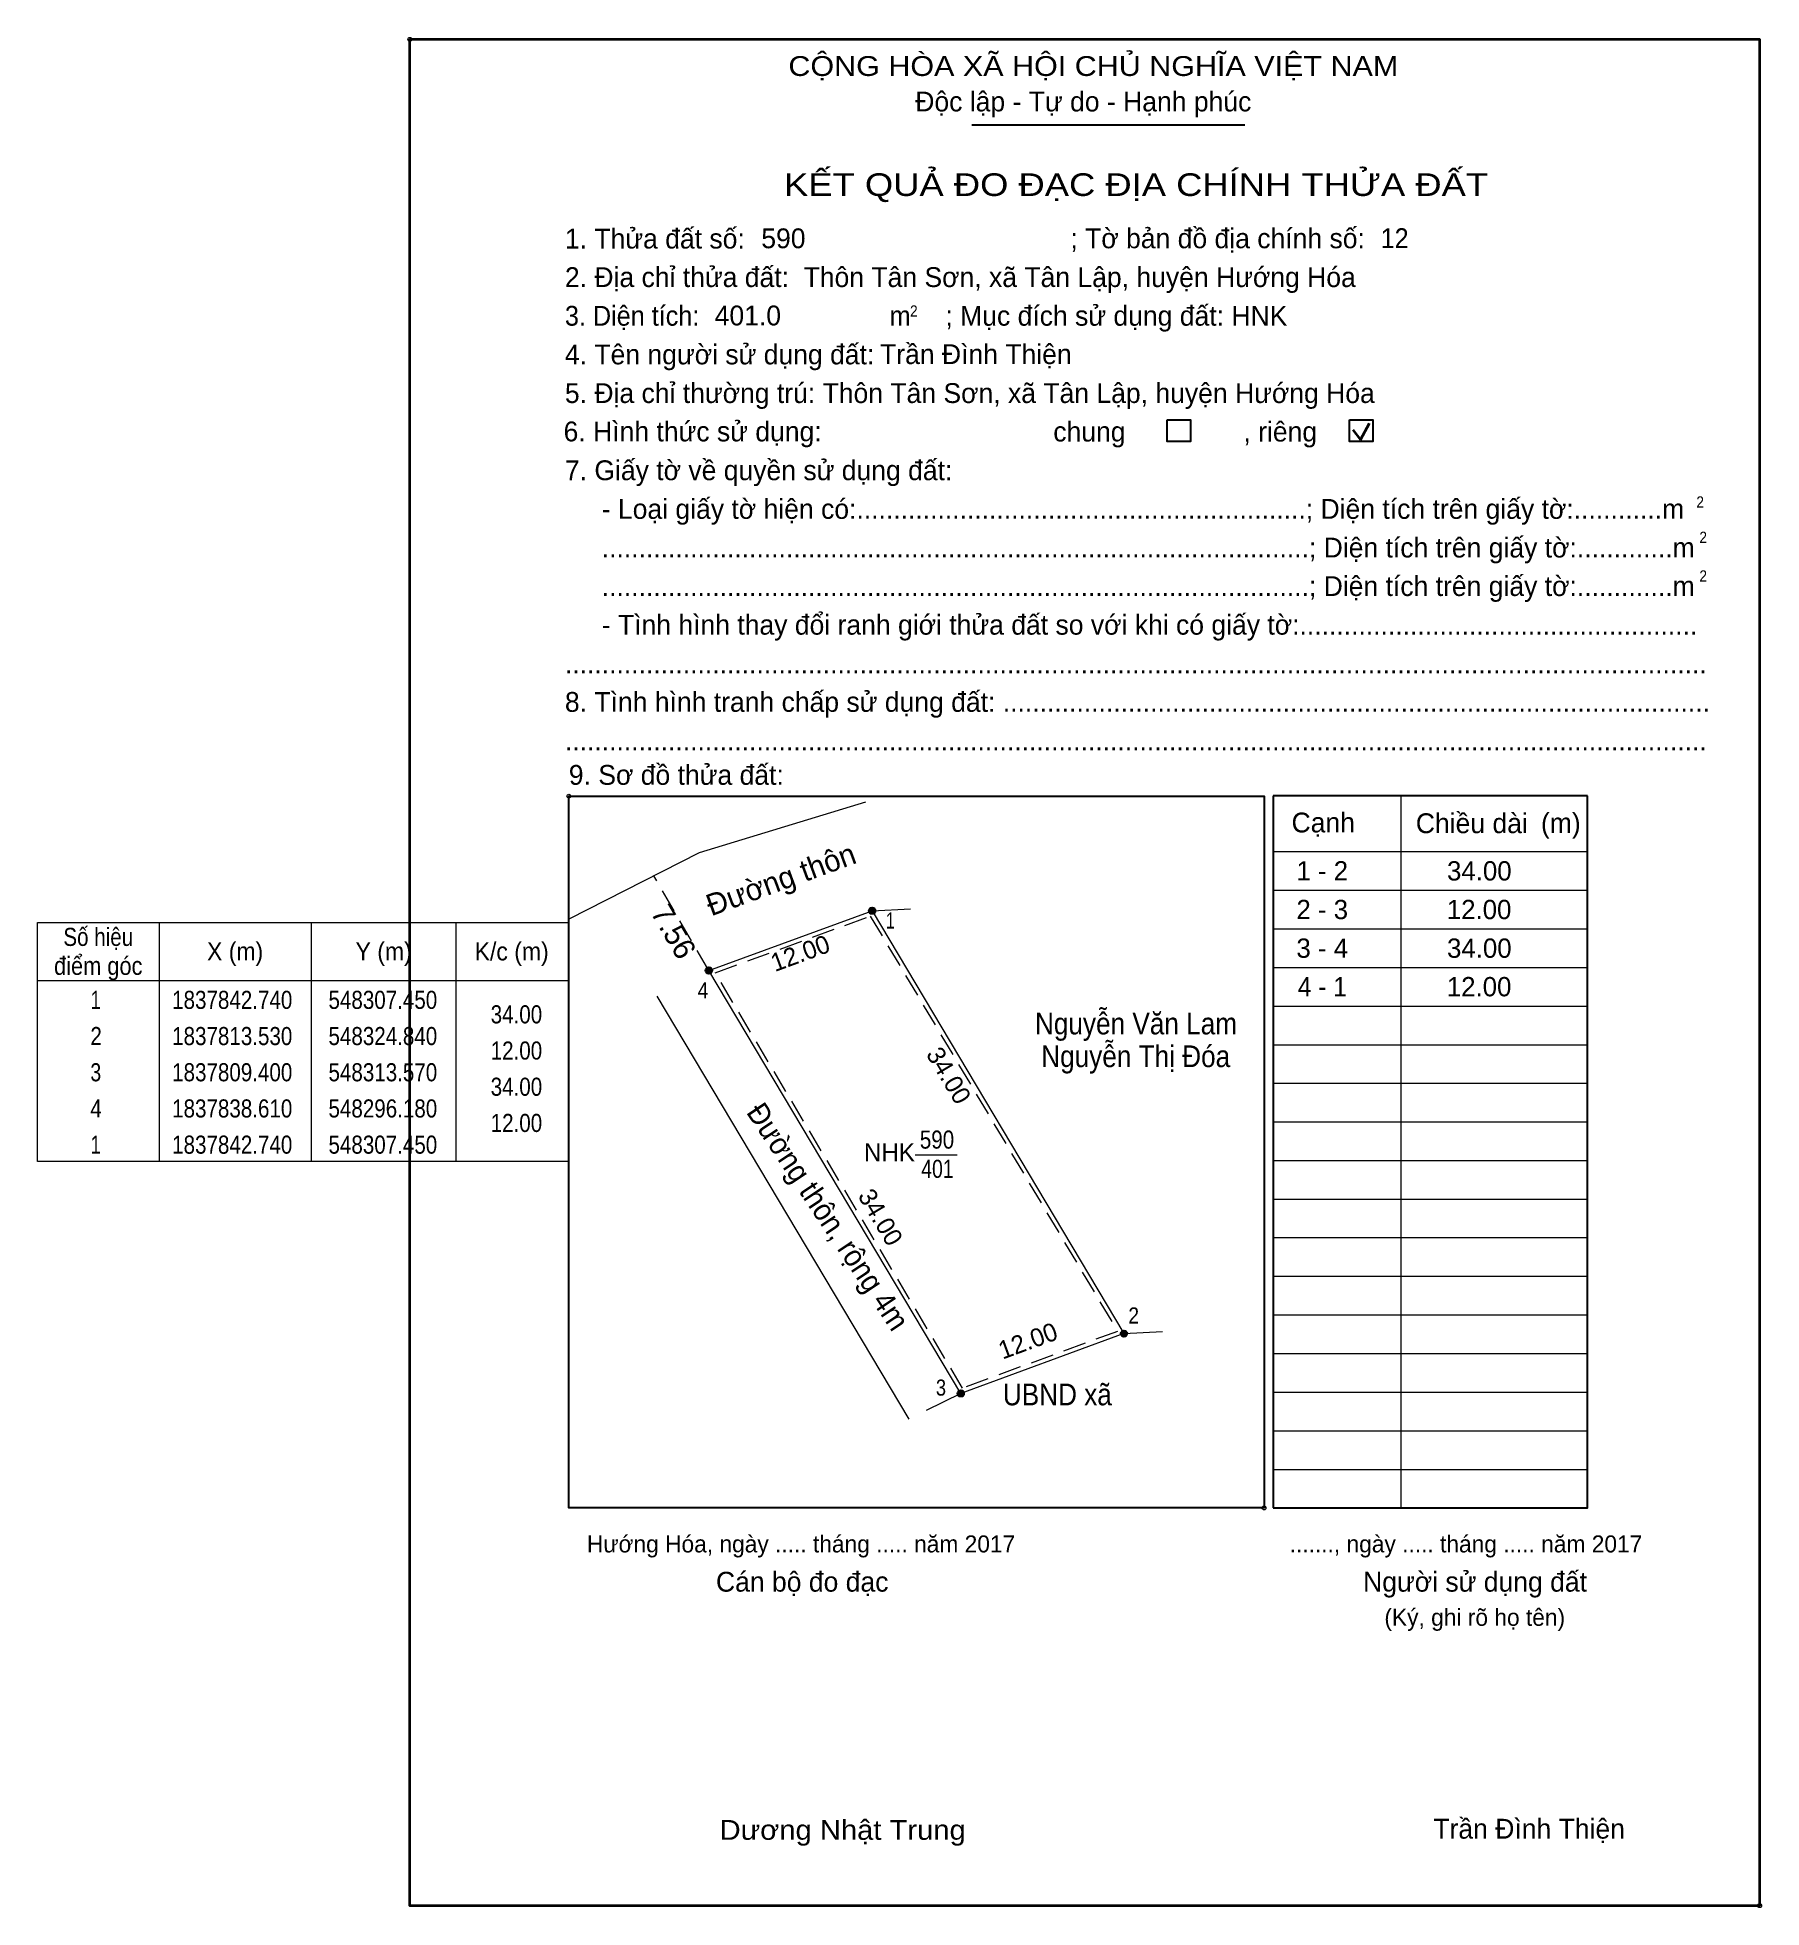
# Model space of a CAD drawing. Header units: metres. Extents: x 548250 to 548897, y 1837759 to 1837904.
# Drawn here: x 548249.8 to 548368.9, y 1837773.9 to 1837903.1 of the extents above; entities that cross this region are included whole.
import ezdxf
from ezdxf.enums import TextEntityAlignment as Align

# ---------------------------------------------------------------- set-up
doc = ezdxf.new("R2010")
doc.units = ezdxf.units.M
doc.header["$LTSCALE"] = 0.53
doc.header["$PDMODE"] = 32
doc.header["$PDSIZE"] = 0.265
doc.linetypes.add('MEDIUM_DASHED', pattern=[4.5, 3, -1.5])
for name, color, linetype, lineweight in [('1', 7, 'Continuous', 13), ('10', 7, 'Continuous', 13), ('11', 7, 'Continuous', 25), ('2', 7, 'Continuous', 35), ('27', 7, 'Continuous', 13), ('50', 7, 'Continuous', 25), ('63', 7, 'Continuous', 13)]:
    doc.layers.add(name, color=color, linetype=linetype, lineweight=lineweight)
for name, color, linetype in [('13', 7, 'Continuous'), ('36', 7, 'Continuous'), ('48', 7, 'Continuous'), ('52', 7, 'Continuous'), ('6', 7, 'Continuous'), ('9', 7, 'Continuous')]:
    doc.layers.add(name, color=color, linetype=linetype)

msp = doc.modelspace()

# ---------------------------------------------------------------- texts
at = {"layer": '1'}
for s, height, width, p in [('CỘNG HÒA XÃ HỘI CHỦ NGHĨA VIỆT NAM', 1.369, 1.15, (548301.67, 1837900.4)), ('3. Diện tích:', 1.369, 0.95, (548286.24, 1837883.15)), ('m', 1.369, 0.95, (548308.66, 1837883.15)), ('2', 0.7823, 0.9, (548310.07, 1837883.77)), ('2', 0.7823, 0.9, (548364.36, 1837870.58)), ('2', 0.7823, 0.9, (548364.57, 1837868.14)), ('2', 0.7823, 0.9, (548364.57, 1837865.47)), ('Dương Nhật Trung', 1.369, 1.1, (548296.92, 1837778.57))]:
    msp.add_text(s, height=height, dxfattribs=dict(at, width=width)).set_placement(p)
for s, height, p in [('Độc lập - Tự do - Hạnh phúc', 1.369, (548310.43, 1837897.95)), ('1. Thửa đất số:', 1.369, (548286.24, 1837888.48)), ('; Tờ bản đồ địa chính số:', 1.369, (548321.14, 1837888.5)), ('2. Địa chỉ thửa đất:', 1.369, (548286.24, 1837885.82)), ('; Mục đích sử dụng đất: HNK', 1.369, (548312.51, 1837883.15)), ('4. Tên người sử dụng đất:', 1.369, (548286.24, 1837880.48)), ('5. Địa chỉ thường trú: Thôn Tân Sơn, xã Tân Lập, huyện Hướng Hóa', 1.369, (548286.24, 1837877.81)), ('chung                , riêng', 1.369, (548319.96, 1837875.15)), ('7. Giấy tờ về quyền sử dụng đất:', 1.369, (548286.24, 1837872.48)), ('     - Loại giấy tờ hiện có:.............................................................; Diện tích trên giấy tờ:............m', 1.369, (548286.24, 1837869.81)), ('     ................................................................................................; Diện tích trên giấy tờ:.............m', 1.369, (548286.24, 1837867.14)), ('     ................................................................................................; Diện tích trên giấy tờ:.............m', 1.369, (548286.24, 1837864.48)), ('     - Tình hình thay đổi ranh giới thửa đất so với khi có giấy tờ:......................................................', 1.369, (548286.24, 1837861.81)), ('...........................................................................................................................................................', 1.369, (548286.24, 1837859.14)), ('8. Tình hình tranh chấp sử dụng đất: ................................................................................................', 1.369, (548286.24, 1837856.48)), ('...........................................................................................................................................................', 1.369, (548286.24, 1837853.81)), ('9. Sơ đồ thửa đất:', 1.369, (548286.51, 1837851.44)), ('Cạnh', 1.369, (548336.41, 1837848.15)), ('Chiều dài', 1.369, (548344.99, 1837848.1)), ('(m)', 1.369, (548353.63, 1837848.12)), ('Hướng Hóa, ngày ..... tháng ..... năm 2017', 1.174, (548287.76, 1837798.42)), ('......., ngày ..... tháng ..... năm 2017', 1.174, (548336.28, 1837798.42)), ('Cán bộ đo đạc', 1.369, (548296.67, 1837795.71)), ('Người sử dụng đất', 1.369, (548341.35, 1837795.71)), ('(Ký, ghi rõ họ tên)', 1.174, (548342.82, 1837793.35))]:
    msp.add_text(s, height=height, dxfattribs=at).set_placement(p)
for s, height, width, p in [('KẾT QUẢ ĐO ĐẠC ĐỊA CHÍNH THỬA ĐẤT', 1.565, 1.2, (548325.675, 1837892.11)), ('590', 1.25, 0.85, (548311.93, 1837826.31)), ('401', 1.25, 0.8, (548311.96, 1837824.29))]:
    msp.add_text(s, height=height, dxfattribs=dict(at, width=width)).set_placement(p, align=Align.CENTER)
msp.add_text('NHK', height=1.25, dxfattribs=at).set_placement((548308.645, 1837825.43), align=Align.CENTER)
at = {"layer": '10'}
for s, rotation, p in [('Đường thôn', 20.126, (548296.34, 1837842.35)), ('7.56', 300.146, (548292.12, 1837842.62))]:
    msp.add_text(s, height=1.5, rotation=rotation, dxfattribs=at).set_placement(p)
at = {"layer": '13', "width": 0.95}
msp.add_text('Đường thôn, rộng 4m', height=1.5, rotation=303.639, dxfattribs=at).set_placement((548303.7901, 1837821.2005), align=Align.CENTER)
at = {"layer": '36', "width": 0.9}
for s, p in [('Nguyễn Văn Lam', (548325.67, 1837834.2)), ('Nguyễn Thị Đóa', (548325.65, 1837831.94)), ('UBND xã', (548320.24, 1837808.58))]:
    msp.add_text(s, height=1.5, dxfattribs=at).set_placement(p, align=Align.CENTER)
at = {"layer": '48'}
msp.add_text('6. Hình thức sử dụng:', height=1.369, dxfattribs=at).set_placement((548286.15, 1837875.16))
at = {"layer": '52'}
for s, p in [('1 - 2', (548338.53, 1837844.83)), ('34.00', (548349.375, 1837844.83)), ('2 - 3', (548338.53, 1837842.16)), ('12.00', (548349.36, 1837842.16)), ('3 - 4', (548338.53, 1837839.49)), ('34.00', (548349.375, 1837839.49)), ('12.00', (548349.36, 1837836.83))]:
    msp.add_text(s, height=1.333, dxfattribs=at).set_placement(p, align=Align.CENTER)
at = {"layer": '52', "width": 0.95}
msp.add_text('4 - 1', height=1.333, dxfattribs=at).set_placement((548338.535, 1837836.83), align=Align.CENTER)
at = {"layer": '6'}
for s, p in [('590', (548299.8, 1837888.5)), ('Thôn Tân Sơn, xã Tân Lập, huyện Hướng Hóa', (548302.72, 1837885.82)), ('401.0', (548296.58, 1837883.17)), ('Trần Đình Thiện', (548308, 1837880.5)), ('Trần Đình Thiện', (548346.2, 1837778.65))]:
    msp.add_text(s, height=1.369, dxfattribs=at).set_placement(p)
at = {"layer": '6', "width": 0.95}
msp.add_text('12', height=1.369, dxfattribs=at).set_placement((548342.56, 1837888.51))
at = {"layer": '63'}
for s, width, p in [('Số hiệu', 0.85, (548254.02, 1837840.31)), ('X (m)', 0.95, (548263.47, 1837839.31)), ('Y (m)', 0.95, (548273.725, 1837839.31)), ('K/c (m)', 0.95, (548282.565, 1837839.31)), ('điểm góc', 0.9, (548254.02, 1837838.31)), (' 1', 0.75, (548253.67, 1837835.96)), ('1837842.740', 0.85, (548263.27, 1837835.96)), ('548307.450', 0.85, (548273.67, 1837835.96)), (' 2', 0.85, (548253.675, 1837833.46)), ('1837813.530', 0.85, (548263.27, 1837833.46)), ('548324.840', 0.85, (548273.67, 1837833.46)), (' 3', 0.8, (548253.665, 1837830.96)), ('1837809.400', 0.85, (548263.27, 1837830.96)), ('548313.570', 0.85, (548273.67, 1837830.96)), (' 4', 0.85, (548253.67, 1837828.46)), ('1837838.610', 0.85, (548263.27, 1837828.46)), ('548296.180', 0.85, (548273.67, 1837828.46)), (' 1', 0.75, (548253.67, 1837825.96)), ('1837842.740', 0.85, (548263.27, 1837825.96)), ('548307.450', 0.85, (548273.67, 1837825.96))]:
    msp.add_text(s, height=1.25, dxfattribs=dict(at, width=width)).set_placement(p, align=Align.CENTER)
for s, rotation, p in [('12.00', 20.126, (548302.7, 1837839.2236)), ('34.00', 300.767, (548312.2064, 1837831.0447)), ('34.00', 300.767, (548307.4964, 1837821.2547)), ('12.00', 20.126, (548318.42, 1837812.4536))]:
    msp.add_text(s, height=1.25, rotation=rotation, dxfattribs=at).set_placement(p, align=Align.CENTER)
at = {"layer": '63', "width": 0.85}
for s, p in [('34.00', (548284.67, 1837834.96)), ('12.00', (548284.67, 1837832.46)), ('34.00', (548284.67, 1837829.96)), ('12.00', (548284.67, 1837827.46))]:
    msp.add_text(s, height=1.25, dxfattribs=at).set_placement(p, align=Align.RIGHT)
at = {"layer": '9'}
for s, width, p in [('1', 0.75, (548308.705, 1837841.51)), ('4', 0.9, (548295.775, 1837836.69)), ('2', 0.9, (548325.51, 1837814.23)), ('3', 0.85, (548312.205, 1837809.25))]:
    msp.add_text(s, height=1.111, dxfattribs=dict(at, width=width)).set_placement(p, align=Align.CENTER)

# ---------------------------------------------------------------- hatches: boundary and pattern name
at = {"layer": '11'}
for points in [[(548307.6723, 1837842.74, 1), (548307.2277, 1837842.74, 1)], [(548307.6723, 1837842.74, 1), (548307.2277, 1837842.74, 1)], [(548296.4023, 1837838.61, 1), (548295.9577, 1837838.61, 1)], [(548325.0623, 1837813.53, 1), (548324.6177, 1837813.53, 1)], [(548313.7923, 1837809.4, 1), (548313.3477, 1837809.4, 1)]]:
    msp.add_hatch(color=256, dxfattribs=at).paths.add_polyline_path(points)

# ---------------------------------------------------------------- linework, layer by layer
at = {"layer": '1', "lineweight": 25}
for p, q in [((548314.34, 1837897.02), (548333.19, 1837897.02)), ((548356.85, 1837850.67), (548335.13, 1837850.67)), ((548335.13, 1837850.67), (548335.13, 1837849.03)), ((548356.85, 1837801.49), (548356.85, 1837850.67)), ((548286.51, 1837804.79), (548286.51, 1837849.03)), ((548335.13, 1837849.03), (548335.13, 1837804.79)), ((548335.13, 1837804.79), (548335.13, 1837801.49))]:
    msp.add_line(p, q, dxfattribs=at)
at = {"layer": '1', "lineweight": 35}
for p, q in [((548341.16, 1837875.26), (548341.8, 1837876.41)), ((548340.63, 1837875.95), (548341.16, 1837875.26))]:
    msp.add_line(p, q, dxfattribs=at)
at = {"layer": '1'}
for p, q in [((548343.96, 1837850.67), (548343.96, 1837801.49)), ((548335.13, 1837846.83), (548335.15, 1837846.83)), ((548335.15, 1837846.83), (548350.06, 1837846.83)), ((548350.06, 1837846.83), (548356.85, 1837846.83)), ((548335.13, 1837844.16), (548335.15, 1837844.16)), ((548335.15, 1837844.16), (548350.06, 1837844.16)), ((548350.06, 1837844.16), (548356.85, 1837844.16)), ((548335.13, 1837841.5), (548335.15, 1837841.5)), ((548335.15, 1837841.5), (548350.06, 1837841.5)), ((548350.06, 1837841.5), (548356.85, 1837841.5)), ((548335.13, 1837838.83), (548335.15, 1837838.83)), ((548335.15, 1837838.83), (548350.06, 1837838.83)), ((548350.06, 1837838.83), (548356.85, 1837838.83)), ((548335.13, 1837836.16), (548335.15, 1837836.16)), ((548335.15, 1837836.16), (548350.06, 1837836.16)), ((548350.06, 1837836.16), (548356.85, 1837836.16)), ((548335.13, 1837833.49), (548335.15, 1837833.49)), ((548335.15, 1837833.49), (548350.06, 1837833.49)), ((548350.06, 1837833.49), (548356.85, 1837833.49)), ((548335.13, 1837830.83), (548335.15, 1837830.83)), ((548335.15, 1837830.83), (548350.06, 1837830.83)), ((548350.06, 1837830.83), (548356.85, 1837830.83)), ((548335.13, 1837828.16), (548335.15, 1837828.16)), ((548335.15, 1837828.16), (548350.06, 1837828.16)), ((548350.06, 1837828.16), (548356.85, 1837828.16)), ((548335.13, 1837825.49), (548335.15, 1837825.49)), ((548335.15, 1837825.49), (548350.06, 1837825.49)), ((548350.06, 1837825.49), (548356.85, 1837825.49)), ((548335.13, 1837822.82), (548335.15, 1837822.82)), ((548335.15, 1837822.82), (548350.06, 1837822.82)), ((548350.06, 1837822.82), (548356.85, 1837822.82)), ((548335.13, 1837820.16), (548335.15, 1837820.16)), ((548335.15, 1837820.16), (548350.06, 1837820.16)), ((548350.06, 1837820.16), (548356.85, 1837820.16)), ((548335.13, 1837817.49), (548335.15, 1837817.49)), ((548335.15, 1837817.49), (548350.06, 1837817.49)), ((548350.06, 1837817.49), (548356.85, 1837817.49)), ((548335.13, 1837814.82), (548335.15, 1837814.82)), ((548335.15, 1837814.82), (548350.06, 1837814.82)), ((548350.06, 1837814.82), (548356.85, 1837814.82)), ((548335.13, 1837812.16), (548335.15, 1837812.16)), ((548335.15, 1837812.16), (548350.06, 1837812.16)), ((548350.06, 1837812.16), (548356.85, 1837812.16)), ((548335.13, 1837809.49), (548335.15, 1837809.49)), ((548335.15, 1837809.49), (548350.06, 1837809.49)), ((548350.06, 1837809.49), (548356.85, 1837809.49)), ((548335.13, 1837806.82), (548335.15, 1837806.82)), ((548335.15, 1837806.82), (548350.06, 1837806.82)), ((548350.06, 1837806.82), (548356.85, 1837806.82)), ((548335.13, 1837804.15), (548350.06, 1837804.15)), ((548350.06, 1837804.15), (548356.85, 1837804.15))]:
    msp.add_line(p, q, dxfattribs=at)
at = {"layer": '1', "lineweight": 25}
for points in [[(548286.51, 1837849.03), (548286.51, 1837850.65), (548334.51, 1837850.65), (548334.51, 1837849.03), (548334.51, 1837804.79)], [(548334.51, 1837804.79), (548334.51, 1837801.49), (548286.51, 1837801.49), (548286.51, 1837804.79)], [(548335.13, 1837801.49), (548356.85, 1837801.49), (548356.85, 1837801.97)]]:
    msp.add_lwpolyline(points, dxfattribs=at)
at = {"layer": '1'}
msp.add_lwpolyline([(548307.45, 1837842.74), (548324.84, 1837813.53), (548313.57, 1837809.4), (548296.18, 1837838.61)], close=True, dxfattribs=at)
for p in [(548275.53, 1837902.93), (548286.51, 1837850.65), (548334.51, 1837801.49), (548368.73, 1837774.02)]:
    msp.add_point(p, dxfattribs=at)
at = {"layer": '10'}
for p, q in [((548295.51, 1837846.74), (548286.51, 1837842.16)), ((548292.59, 1837836.84), (548309.98, 1837807.63))]:
    msp.add_line(p, q, dxfattribs=at)
at = {"layer": '10', "linetype": 'MEDIUM_DASHED'}
msp.add_line((548296.18, 1837838.61), (548292.38, 1837845.15), dxfattribs=at)
at = {"layer": '10'}
msp.add_lwpolyline([(548306.99, 1837850.25), (548303, 1837849.03), (548295.51, 1837846.74)], dxfattribs=at)
msp.add_lwpolyline([(548307.45, 1837842.74), (548324.84, 1837813.53), (548313.57, 1837809.4), (548296.18, 1837838.61)], close=True, dxfattribs=at)
at = {"layer": '10', "linetype": 'MEDIUM_DASHED'}
msp.add_lwpolyline([(548307.32, 1837842.37), (548324.4, 1837813.69), (548313.7, 1837809.77), (548296.62, 1837838.45)], close=True, dxfattribs=at)
at = {"layer": '11'}
for centre in [(548307.45, 1837842.74), (548307.45, 1837842.74), (548296.18, 1837838.61), (548324.84, 1837813.53), (548313.57, 1837809.4)]:
    msp.add_circle(centre, 0.2223, dxfattribs=at)
at = {"layer": '2'}
msp.add_lwpolyline([(548275.53, 1837902.93), (548368.73, 1837902.93), (548368.73, 1837774.02), (548275.53, 1837774.02)], close=True, dxfattribs=at)
at = {"layer": '27'}
for p, q in [((548307.45, 1837842.74), (548310.11, 1837842.88)), ((548324.84, 1837813.53), (548327.5, 1837813.67)), ((548313.57, 1837809.4), (548311.18, 1837808.22))]:
    msp.add_line(p, q, dxfattribs=at)
at = {"layer": '50'}
for points in [[(548327.82, 1837876.64), (548329.43, 1837876.64), (548329.43, 1837875.14), (548327.82, 1837875.14)], [(548340.42, 1837876.64), (548342.02, 1837876.64), (548342.02, 1837875.14), (548340.42, 1837875.14)]]:
    msp.add_lwpolyline(points, close=True, dxfattribs=at)
at = {"layer": '63'}
for p, q in [((548258.22, 1837841.93), (548258.22, 1837825.43)), ((548268.72, 1837841.93), (548268.72, 1837825.43)), ((548278.72, 1837841.93), (548278.72, 1837825.43)), ((548249.82, 1837837.93), (548286.52, 1837837.93)), ((548310.43, 1837825.89), (548313.33, 1837825.89))]:
    msp.add_line(p, q, dxfattribs=at)
msp.add_lwpolyline([(548249.82, 1837841.93), (548286.52, 1837841.93), (548286.52, 1837825.43), (548249.82, 1837825.43)], close=True, dxfattribs=at)

msp.set_redraw_order([(e.dxf.handle, doc.entitydb.next_handle()) for e in msp.query("TEXT MTEXT ATTDEF DIMENSION ARC_DIMENSION")])  # texts and dimensions are drawn at this point

doc.saveas('drawing.dxf')
